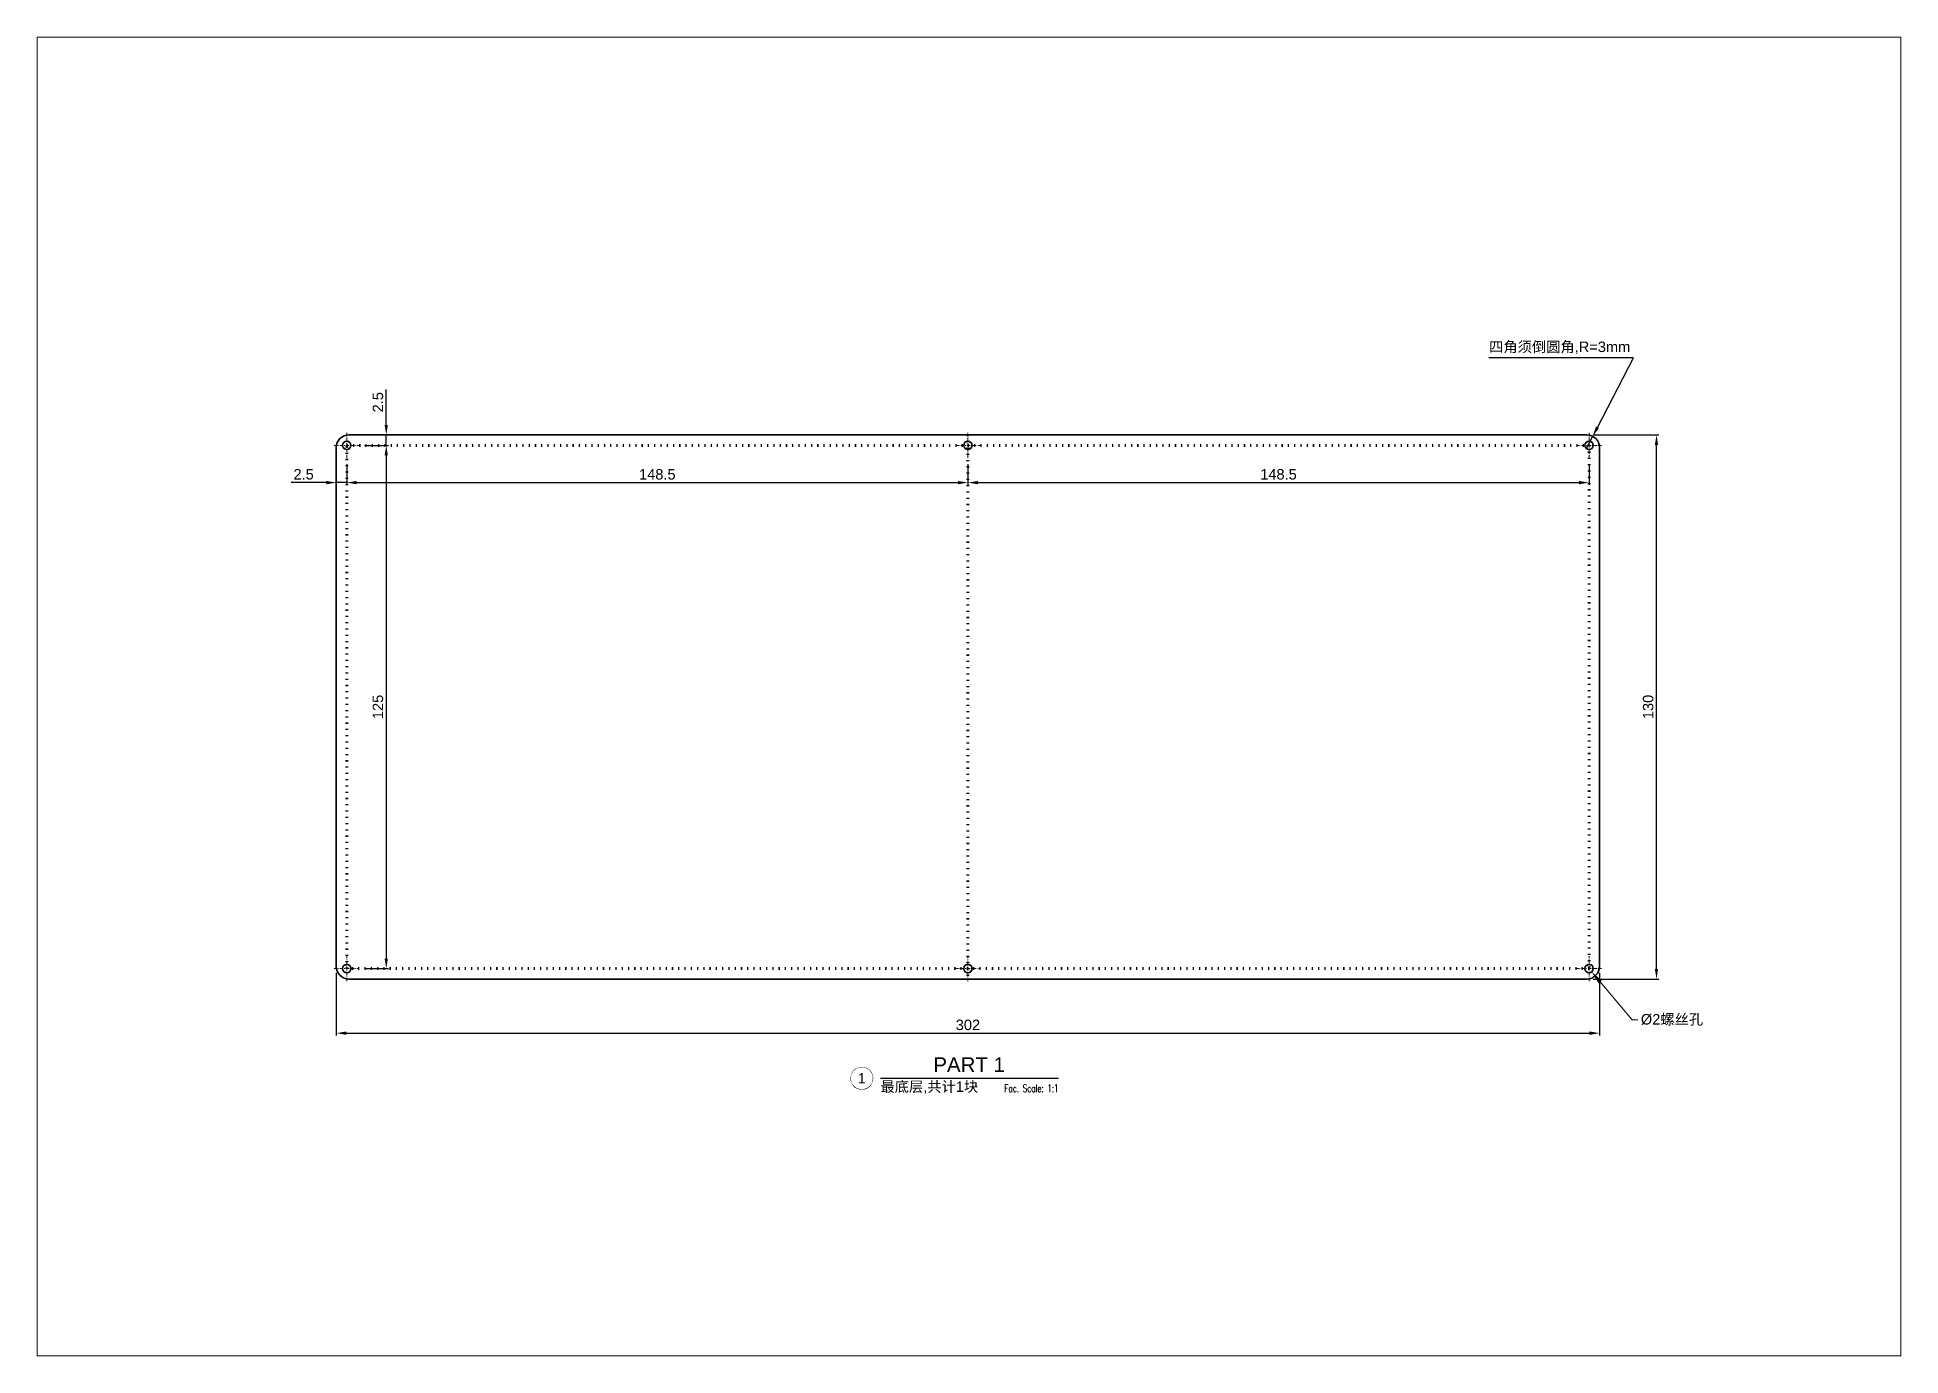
# Model space of a CAD drawing. Header units: millimetres. Extents: x -71 to 919, y -720 to 251.
# Drawn here: x -71.5 to 374, y -90 to 225 of the extents above; entities that cross this region are included whole.
import ezdxf
from ezdxf import colors
from ezdxf.entities.mleader import LeaderData, LeaderLine
from ezdxf.enums import TextEntityAlignment as Align
from ezdxf.math import Vec2, Vec3

# ---------------------------------------------------------------- set-up
doc = ezdxf.new("R2010")
doc.units = ezdxf.units.MM
doc.header["$LTSCALE"] = 0.5
doc.set_wipeout_variables(frame=1)
doc.linetypes.add('CENTER-PISA', pattern=[11, 6, -2, 1, -2])
doc.linetypes.add('DOT-PISA', pattern=[3, 0.5, -2.5])
doc.layers.get('0').update_dxf_attribs({"linetype": 'CONTINUOUS', "lineweight": 13})
doc.layers.get('Defpoints').update_dxf_attribs({"linetype": 'CONTINUOUS', "lineweight": 13})
for name, color, linetype, lineweight in [('Aluminium-Elevation', 54, 'CONTINUOUS', 35), ('Axis', 7, 'CENTER-PISA', 13), ('Code', 7, 'CONTINUOUS', 13), ('Dimension', 153, 'CONTINUOUS', 13), ('Graphic', 7, 'CONTINUOUS', 13), ('Graphic_Dot', 4, 'DOT-PISA', 60)]:
    doc.layers.add(name, color=color, linetype=linetype, lineweight=lineweight)
doc.styles.add('_PISA-Std_1', font='arial.ttf')
doc.styles.add('_PISA-Std_2', font='simplex.shx')
doc.dimstyles.new('_Pisa-Eng_M', dxfattribs={"dimtxt": 2.5, "dimasz": 2.4, "dimexe": 0.55, "dimexo": 1.5, "dimgap": 0.7, "dimtad": 1, "dimdec": 1, "dimrnd": 0.5, "dimzin": 9, "dimdsep": 46, "dimtxsty": '_PISA-Std_1', "dimcen": 2.1, "dimclrd": 256, "dimclre": 256, "dimclrt": 7, "dimazin": 2, "dimtfac": 0.6, "dimtdec": 1, "dimtix": 1, "dimtmove": 0, "dimatfit": 2, "dimfxl": 1.4, "dimtfill": 1, "dimtzin": 9, "dimarcsym": 0})
doc.dimstyles.new('_Pisa-Eng_M$4', dxfattribs={"dimtxt": 2.5, "dimasz": 2.4, "dimexe": 0.55, "dimexo": 1.5, "dimgap": 0.7, "dimtad": 1, "dimtoh": 1, "dimdec": 1, "dimrnd": 0.5, "dimzin": 9, "dimdsep": 46, "dimtxsty": '_PISA-Std_1', "dimcen": 2.1, "dimclrd": 256, "dimclre": 256, "dimclrt": 7, "dimazin": 2, "dimtfac": 0.6, "dimtdec": 1, "dimtix": 1, "dimtmove": 0, "dimatfit": 2, "dimfxl": 1.4, "dimtfill": 1, "dimtzin": 9, "dimarcsym": 0})

# ---------------------------------------------------------------- blocks, each defined once
blk = doc.blocks.new('A$C258C4667')
at = {"layer": 'Aluminium-Elevation'}
blk.add_circle((0, 0), 1, dxfattribs=at)
at = {"layer": 'Axis', "ltscale": 0.25}
for p, q in [((-3, 0), (3, 0)), ((0, -3), (0, 3))]:
    blk.add_line(p, q, dxfattribs=at)
blk = doc.blocks.new('*D41')
at = {"layer": 'Defpoints', "color": 0, "transparency": 16777216}
for p in [(300.39, 129.66), (299, 127)]:
    blk.add_point(p, dxfattribs=at)
at = {"layer": 'Dimension', "linetype": 'ByBlock', "lineweight": -2, "transparency": 16777216}
for p, q in [((310.15, 148.39), (275.52, 148.39)), ((301.5, 131.79), (310.15, 148.39)), ((299, 127), (300.39, 129.66))]:
    blk.add_line(p, q, dxfattribs=at)
at = {"layer": 'Dimension', "transparency": 16777216}
blk.add_solid([(301.14, 131.97), (301.85, 131.6), (300.39, 129.66)], dxfattribs=at)
at = {"layer": 'Dimension', "color": 7, "transparency": 16777216, "insert": (292.48, 150.81), "char_height": 2.5, "attachment_point": 5, "style": '_PISA-Std_1', "bg_fill": 3, "box_fill_scale": 1.1, "bg_fill_color": 256, "bg_fill_true_color": 13158600, "bg_fill_transparency": 0}
blk.add_mtext('{\\fSimSun|b0|i0|c134|p2;四角须倒圆角},R=3mm', dxfattribs=at)
blk = doc.blocks.new('*D42')
at = {"layer": 'Defpoints', "color": 0, "transparency": 16777216}
for p in [(299, 130), (315.62, 130), (299, 0)]:
    blk.add_point(p, dxfattribs=at)
at = {"layer": 'Dimension', "linetype": 'ByBlock', "lineweight": -2, "transparency": 16777216}
for p, q in [((300.5, 130), (316.17, 130)), ((315.62, 2.4), (315.62, 127.6)), ((300.5, 0), (316.17, 0))]:
    blk.add_line(p, q, dxfattribs=at)
at = {"layer": 'Dimension', "transparency": 16777216}
for points in [[(315.22, 127.6), (316.02, 127.6), (315.62, 130)], [(315.22, 2.4), (316.02, 2.4), (315.62, 0)]]:
    blk.add_solid(points, dxfattribs=at)
at = {"layer": 'Dimension', "color": 7, "transparency": 16777216, "insert": (313.64, 65), "char_height": 2.5, "attachment_point": 5, "rotation": 90, "style": '_PISA-Std_1', "bg_fill": 3, "box_fill_scale": 1.1, "bg_fill_color": 256, "bg_fill_true_color": 13158600, "bg_fill_transparency": 0}
blk.add_mtext('130', dxfattribs=at)
blk = doc.blocks.new('*D43')
at = {"layer": 'Defpoints', "color": 0, "transparency": 16777216}
for p in [(0, 3), (302, 3), (302, -12.94)]:
    blk.add_point(p, dxfattribs=at)
at = {"layer": 'Dimension', "linetype": 'ByBlock', "lineweight": -2, "transparency": 16777216}
for p, q in [((0, 1.5), (0, -13.49)), ((302, 1.5), (302, -13.49)), ((2.4, -12.94), (299.6, -12.94))]:
    blk.add_line(p, q, dxfattribs=at)
at = {"layer": 'Dimension', "transparency": 16777216}
for points in [[(2.4, -12.54), (2.4, -13.34), (0, -12.94)], [(299.6, -12.54), (299.6, -13.34), (302, -12.94)]]:
    blk.add_solid(points, dxfattribs=at)
at = {"layer": 'Dimension', "color": 7, "transparency": 16777216, "insert": (151, -10.97), "char_height": 2.5, "attachment_point": 5, "style": '_PISA-Std_1', "bg_fill": 3, "box_fill_scale": 1.1, "bg_fill_color": 256, "bg_fill_true_color": 13158600, "bg_fill_transparency": 0}
blk.add_mtext('302', dxfattribs=at)
blk = doc.blocks.new('*D48')
at = {"layer": 'Defpoints', "color": 0, "transparency": 16777216}
for p in [(0, 127), (2.5, 124.5), (2.5, 118.6)]:
    blk.add_point(p, dxfattribs=at)
at = {"layer": 'Dimension', "linetype": 'ByBlock', "lineweight": -2, "transparency": 16777216}
for p, q in [((0, 125.5), (0, 118.05)), ((2.5, 123), (2.5, 118.05)), ((-2.4, 118.6), (-10.81, 118.6)), ((2.5, 118.6), (0, 118.6)), ((4.9, 118.6), (7.3, 118.6))]:
    blk.add_line(p, q, dxfattribs=at)
at = {"layer": 'Dimension', "transparency": 16777216}
for points in [[(-2.4, 119), (-2.4, 118.2), (0, 118.6)], [(4.9, 119), (4.9, 118.2), (2.5, 118.6)]]:
    blk.add_solid(points, dxfattribs=at)
at = {"layer": 'Dimension', "color": 7, "transparency": 16777216, "insert": (-7.81, 120.57), "char_height": 2.5, "attachment_point": 5, "style": '_PISA-Std_1', "bg_fill": 3, "box_fill_scale": 1.1, "bg_fill_color": 256, "bg_fill_true_color": 13158600, "bg_fill_transparency": 0}
blk.add_mtext('2.5', dxfattribs=at)
blk = doc.blocks.new('*D49')
at = {"layer": 'Defpoints', "color": 0, "transparency": 16777216}
for p in [(2.5, 124.5), (151, 124.5), (151, 118.6)]:
    blk.add_point(p, dxfattribs=at)
at = {"layer": 'Dimension', "linetype": 'ByBlock', "lineweight": -2, "transparency": 16777216}
for p, q in [((2.5, 123), (2.5, 118.05)), ((151, 123), (151, 118.05)), ((4.9, 118.6), (148.6, 118.6))]:
    blk.add_line(p, q, dxfattribs=at)
at = {"layer": 'Dimension', "transparency": 16777216}
for points in [[(4.9, 119), (4.9, 118.2), (2.5, 118.6)], [(148.6, 119), (148.6, 118.2), (151, 118.6)]]:
    blk.add_solid(points, dxfattribs=at)
at = {"layer": 'Dimension', "color": 7, "transparency": 16777216, "insert": (76.75, 120.57), "char_height": 2.5, "attachment_point": 5, "style": '_PISA-Std_1', "bg_fill": 3, "box_fill_scale": 1.1, "bg_fill_color": 256, "bg_fill_true_color": 13158600, "bg_fill_transparency": 0}
blk.add_mtext('148.5', dxfattribs=at)
blk = doc.blocks.new('*D50')
at = {"layer": 'Defpoints', "color": 0, "transparency": 16777216}
for p in [(151, 124.5), (299.5, 124.5), (299.5, 118.6)]:
    blk.add_point(p, dxfattribs=at)
at = {"layer": 'Dimension', "linetype": 'ByBlock', "lineweight": -2, "transparency": 16777216}
for p, q in [((151, 123), (151, 118.05)), ((299.5, 123), (299.5, 118.05)), ((153.4, 118.6), (297.1, 118.6))]:
    blk.add_line(p, q, dxfattribs=at)
at = {"layer": 'Dimension', "transparency": 16777216}
for points in [[(153.4, 119), (153.4, 118.2), (151, 118.6)], [(297.1, 119), (297.1, 118.2), (299.5, 118.6)]]:
    blk.add_solid(points, dxfattribs=at)
at = {"layer": 'Dimension', "color": 7, "transparency": 16777216, "insert": (225.25, 120.57), "char_height": 2.5, "attachment_point": 5, "style": '_PISA-Std_1', "bg_fill": 3, "box_fill_scale": 1.1, "bg_fill_color": 256, "bg_fill_true_color": 13158600, "bg_fill_transparency": 0}
blk.add_mtext('148.5', dxfattribs=at)
blk = doc.blocks.new('*D51')
at = {"layer": 'Defpoints', "color": 0, "transparency": 16777216}
for p in [(3, 130), (5.28, 127.5), (11.94, 127.5)]:
    blk.add_point(p, dxfattribs=at)
at = {"layer": 'Dimension', "linetype": 'ByBlock', "lineweight": -2, "transparency": 16777216}
for p, q in [((11.94, 132.4), (11.94, 140.81)), ((4.5, 130), (12.49, 130)), ((11.94, 127.5), (11.94, 130)), ((6.78, 127.5), (12.49, 127.5)), ((11.94, 125.1), (11.94, 122.7))]:
    blk.add_line(p, q, dxfattribs=at)
at = {"layer": 'Dimension', "transparency": 16777216}
for points in [[(11.54, 132.4), (12.34, 132.4), (11.94, 130)], [(11.54, 125.1), (12.34, 125.1), (11.94, 127.5)]]:
    blk.add_solid(points, dxfattribs=at)
at = {"layer": 'Dimension', "color": 7, "transparency": 16777216, "insert": (9.96, 137.81), "char_height": 2.5, "attachment_point": 5, "rotation": 90, "style": '_PISA-Std_1', "bg_fill": 3, "box_fill_scale": 1.1, "bg_fill_color": 256, "bg_fill_true_color": 13158600, "bg_fill_transparency": 0}
blk.add_mtext('2.5', dxfattribs=at)
blk = doc.blocks.new('*D52')
at = {"layer": 'Defpoints', "color": 0, "transparency": 16777216}
for p in [(5.28, 127.5), (5.5, 2.5), (11.94, 2.5)]:
    blk.add_point(p, dxfattribs=at)
at = {"layer": 'Dimension', "linetype": 'ByBlock', "lineweight": -2, "transparency": 16777216}
for p, q in [((6.78, 127.5), (12.49, 127.5)), ((11.94, 125.1), (11.94, 4.9)), ((7, 2.5), (12.49, 2.5))]:
    blk.add_line(p, q, dxfattribs=at)
at = {"layer": 'Dimension', "transparency": 16777216}
for points in [[(11.54, 125.1), (12.34, 125.1), (11.94, 127.5)], [(11.54, 4.9), (12.34, 4.9), (11.94, 2.5)]]:
    blk.add_solid(points, dxfattribs=at)
at = {"layer": 'Dimension', "color": 7, "transparency": 16777216, "insert": (9.96, 65), "char_height": 2.5, "attachment_point": 5, "rotation": 90, "style": '_PISA-Std_1', "bg_fill": 3, "box_fill_scale": 1.1, "bg_fill_color": 256, "bg_fill_true_color": 13158600, "bg_fill_transparency": 0}
blk.add_mtext('125', dxfattribs=at)
blk = doc.blocks.new('*U133')
at = {"color": 122, "linetype": 'ByBlock', "const_width": 0.3}
blk.add_lwpolyline([(21.3, 0), (-21.3, 0)], dxfattribs=at)
at = {"color": 7, "linetype": 'ByBlock', "style": '_PISA-Std_1'}
blk.add_attdef('SECTION-FACTORY-DESCR.', text='', height=3.5, dxfattribs=at).set_placement((-0.1, 1.49), align=Align.CENTER)
at = {"color": 7, "linetype": 'ByBlock', "style": '_PISA-Std_2', "width": 0.7}
blk.add_attdef('SECTION-FACTORY-SEC.-DESCR.', (-21.3, -4), '', height=2.5, dxfattribs=at)
blk.add_attdef('FACTORY-SECTION-SCALE', text='', height=1.8, dxfattribs=at).set_placement((21.3, -1.5), align=Align.TOP_RIGHT)
blk = doc.blocks.new('GRID1')
at = {"color": 122, "linetype": 'ByBlock', "const_width": 0.188}
blk.add_lwpolyline([(-7.5, 0, 1), (7.5, 0, 1)], format="xyb", close=True, dxfattribs=at)
at = {"color": 122}
blk.add_circle((0, 0), 7.5, dxfattribs=at)
at = {"color": 255}
blk.add_wipeout([(7.5, 0), (7.3, 1.6), (6.9, 3), (6.1, 4.4), (5, 5.6), (3.8, 6.5), (2.3, 7.1), (0.8, 7.5), (-0.8, 7.5), (-2.3, 7.1), (-3.8, 6.5), (-5, 5.6), (-6.1, 4.4), (-6.9, 3.1), (-7.3, 1.6), (-7.5, 0), (-7.3, -1.6), (-6.9, -3.1), (-6.1, -4.4), (-5, -5.6), (-3.8, -6.5), (-2.3, -7.1), (-0.8, -7.5), (0.8, -7.5), (2.3, -7.1), (3.7, -6.5), (5, -5.6), (6.1, -4.4), (6.9, -3.1), (7.3, -1.6)], dxfattribs=at)
at = {"color": 7, "style": '_PISA-Std_1', "flags": 8}
blk.add_attdef('GRID', text='', height=7, dxfattribs=at).set_placement((0, 0), align=Align.MIDDLE_CENTER)

msp = doc.modelspace()

# ---------------------------------------------------------------- linework, layer by layer
at = {"layer": 'Aluminium-Elevation'}
msp.add_lwpolyline([(3, 0), (299, 0, 0.414214), (302, 3), (302, 127, 0.414214), (299, 130), (3, 130, 0.414214), (0, 127), (0, 3, 0.414214)], format="xyb", close=True, dxfattribs=at)

# ---------------------------------------------------------------- block references
at = {"layer": 'Code'}
ref = msp.add_blockref('*U133', (151.39, -23.71), dxfattribs=at)
ref.add_attrib('SECTION-FACTORY-DESCR.', 'PART 1', dxfattribs={"layer": '0', "color": 7, "linetype": 'ByBlock', "height": 3.5, "style": '_PISA-Std_1'}).set_placement((151.29, -22.21), align=Align.CENTER)
ref.add_attrib('SECTION-FACTORY-SEC.-DESCR.', '最底层,共计1块', dxfattribs={"layer": '0', "color": 7, "linetype": 'ByBlock', "height": 2.5, "style": '_PISA-Std_1'}).set_placement((130.09, -27.71), align=Align.BOTTOM_LEFT)
ref.add_attrib('FACTORY-SECTION-SCALE', 'Fac. Scale: 1:1', dxfattribs={"layer": '0', "color": 7, "linetype": 'ByBlock', "height": 1.8, "style": '_PISA-Std_2', "width": 0.7}).set_placement((172.69, -25.21), align=Align.TOP_RIGHT)
at = {"layer": 'Graphic'}
for p in [(2.5, 127.5), (151, 127.5), (299.5, 127.5), (2.5, 2.5), (151, 2.5), (299.5, 2.5)]:
    msp.add_blockref('A$C258C4667', p, dxfattribs=at)

# ---------------------------------------------------------------- next in the draw order: dimensions: what is measured, and where the dimension line sits
at = {"layer": 'Dimension'}
dim = msp.add_radius_dim(center=(299, 127), mpoint=(300.39, 129.66), text='{\\fSimSun|b0|i0|c134|p2;四角须倒圆角},R=3mm', dimstyle='_Pisa-Eng_M$4', dxfattribs=at)
dim.commit()
dim.dimension.update_dxf_attribs({"geometry": '*D41', "text_midpoint": (292.48, 148.39), "dimtype": 164})

# ---------------------------------------------------------------- next in the draw order: dimensions: what is measured, and where the dimension line sits
dim = msp.add_linear_dim(base=(315.62, 130), p1=(299, 0), p2=(299, 130), angle=90, dimstyle='_Pisa-Eng_M', dxfattribs=at)
dim.commit()
dim.dimension.update_dxf_attribs({"geometry": '*D42', "text_midpoint": (313.64, 65)})

# ---------------------------------------------------------------- next in the draw order: dimensions: what is measured, and where the dimension line sits
dim = msp.add_linear_dim(base=(302, -12.94), p1=(0, 3), p2=(302, 3), dimstyle='_Pisa-Eng_M', dxfattribs=at)
dim.commit()
dim.dimension.update_dxf_attribs({"geometry": '*D43', "text_midpoint": (151, -10.97)})

# ---------------------------------------------------------------- next in the draw order: linework, layer by layer
at = {"layer": 'Graphic_Dot'}
msp.add_lwpolyline([(2.5, 127.5), (299.5, 127.5), (299.5, 2.5), (2.5, 2.5)], close=True, dxfattribs=at)

# ---------------------------------------------------------------- next in the draw order: leaders
at = {"layer": 'Code'}
ml = msp.add_multileader_mtext('Standard', dxfattribs=at)
ml.set_content('%%C2{\\fSimSun|b0|i0|c134|p2;螺丝孔}', color=256, style='_PISA-Std_1')
ml.set_leader_properties(color=256, linetype='ByLayer', lineweight=-1)
ml.build(insert=Vec2(0, 0))
ml.multileader.update_dxf_attribs({"dogleg_length": 1.4, "arrow_head_size": 3.15})
ctx = ml.context
ctx.base_point, ctx.char_height, ctx.arrow_head_size, ctx.landing_gap_size, ctx.plane_origin = Vec3(311.18, -9.79), 2.5, 3.15, 0.7, Vec3(300.13, 1.73)
notes = []
notes.append((ctx, [(0, (1, 1, 0), (309.78, -9.79), (1, 0), 1.4, [(0, [(300.13, 1.73)], 0, [])])]))
ctx.mtext.insert, ctx.mtext.flow_direction = Vec3(311.88, -8.37), 5
for ctx, leaders in notes:
    for number, flags, end, landing, length, lines in leaders:
        leader = LeaderData()
        leader.index, (leader.has_last_leader_line, leader.has_dogleg_vector, leader.attachment_direction) = number, flags
        leader.last_leader_point, leader.dogleg_vector, leader.dogleg_length = Vec3(end), Vec3(landing), length
        for number, points, colour, breaks in lines:
            line = LeaderLine()
            line.index, line.vertices, line.color, line.breaks = number, Vec3.list(points), colors.encode_raw_color(colour), breaks
            leader.lines.append(line)
        ctx.leaders.append(leader)

# ---------------------------------------------------------------- next in the draw order: dimensions: what is measured, and where the dimension line sits
at = {"layer": 'Dimension'}
dim = msp.add_linear_dim(base=(2.5, 118.6), p1=(0, 127), p2=(2.5, 124.5), dimstyle='_Pisa-Eng_M', dxfattribs=at)
dim.commit()
dim.dimension.update_dxf_attribs({"geometry": '*D48', "text_midpoint": (-7.81, 118.6), "dimtype": 160})

# ---------------------------------------------------------------- next in the draw order: dimensions: what is measured, and where the dimension line sits
dim = msp.add_linear_dim(base=(151, 118.6), p1=(2.5, 124.5), p2=(151, 124.5), dimstyle='_Pisa-Eng_M', dxfattribs=at)
dim.commit()
dim.dimension.update_dxf_attribs({"geometry": '*D49', "text_midpoint": (76.75, 120.57)})

# ---------------------------------------------------------------- next in the draw order: dimensions: what is measured, and where the dimension line sits
dim = msp.add_linear_dim(base=(11.94, 127.5), p1=(3, 130), p2=(5.28, 127.5), angle=90, dimstyle='_Pisa-Eng_M', dxfattribs=at)
dim.commit()
dim.dimension.update_dxf_attribs({"geometry": '*D51', "text_midpoint": (11.94, 137.81), "dimtype": 160})
dim = msp.add_linear_dim(base=(299.5, 118.6), p1=(151, 124.5), p2=(299.5, 124.5), dimstyle='_Pisa-Eng_M', dxfattribs=at)
dim.commit()
dim.dimension.update_dxf_attribs({"geometry": '*D50', "text_midpoint": (225.25, 120.57)})

# ---------------------------------------------------------------- next in the draw order: linework, layer by layer
at = {"layer": 'Graphic_Dot'}
msp.add_line((151, 130), (151, 0), dxfattribs=at)

# ---------------------------------------------------------------- next in the draw order: dimensions: what is measured, and where the dimension line sits
at = {"layer": 'Dimension'}
dim = msp.add_linear_dim(base=(11.94, 2.5), p1=(5.28, 127.5), p2=(5.5, 2.5), angle=90, dimstyle='_Pisa-Eng_M', dxfattribs=at)
dim.commit()
dim.dimension.update_dxf_attribs({"geometry": '*D52', "text_midpoint": (9.96, 65)})

# ---------------------------------------------------------------- next in the draw order: linework, layer by layer
at = {"layer": 'Defpoints'}
msp.add_lwpolyline([(-71.49, 225), (374.01, 225), (374.01, -90), (-71.49, -90)], close=True, dxfattribs=at)

# ---------------------------------------------------------------- next in the draw order: block references
at = {"layer": 'Code', "xscale": 0.35, "yscale": 0.35, "zscale": 0.35}
msp.add_blockref('GRID1', (125.63, -23.71), dxfattribs=at).add_auto_attribs({'GRID': '1'})

doc.saveas('drawing.dxf')
